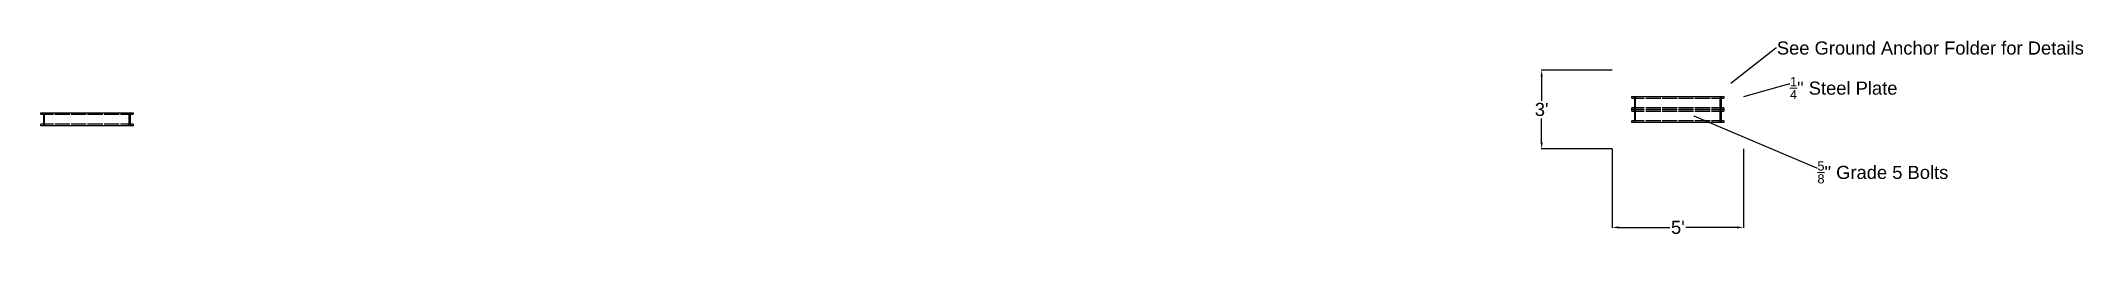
# Model space of a CAD drawing. Header units: inches. Extents: x -4 to 7866, y -130 to 1088.
# Drawn here: x 5588 to 6521, y -130 to -36 of the extents above; entities that cross this region are included whole.
import ezdxf
from ezdxf import colors
from ezdxf.entities.mleader import LeaderData, LeaderLine
from ezdxf.math import Vec2, Vec3

# ---------------------------------------------------------------- set-up
doc = ezdxf.new("R2010")
doc.units = ezdxf.units.IN
doc.header["$MEASUREMENT"] = 0
doc.layers.add('Annotation', color=7, linetype='Continuous', lineweight=9)
doc.styles.get("Standard").update_dxf_attribs({"font": 'Arial.ttf'})
doc.dimstyles.get("Standard").update_dxf_attribs({"dimtxt": 0.18, "dimasz": 0.18, "dimexe": 0.18, "dimexo": 0.0625, "dimgap": 0.09, "dimtad": 0, "dimtih": 1, "dimtoh": 1, "dimdec": 4, "dimzin": 0, "dimdsep": 46, "dimtxsty": 'Standard', "dimcen": 0.09, "dimadec": 0, "dimazin": 0, "dimtfac": 1, "dimtdec": 4, "dimtofl": 0, "dimtmove": 0, "dimatfit": 3, "dimfxl": 1, "dimtolj": 1, "dimtzin": 0, "dimarcsym": 0})

msp = doc.modelspace()

# ---------------------------------------------------------------- blocks, each defined once
blk = doc.blocks.new('*D103')
at = {"layer": 'Annotation', "color": 0, "lineweight": -2, "transparency": 16777216}
for p, q in [((6305.7, -86.02), (6305.7, -122.13)), ((6365.7, -86.02), (6365.7, -122.13)), ((6308.7, -121.95), (6332, -121.95)), ((6362.7, -121.95), (6339.4, -121.95))]:
    blk.add_line(p, q, dxfattribs=at)
at = {"layer": 'Annotation', "color": 0, "transparency": 16777216}
for points in [[(6308.7, -121.45), (6308.7, -122.45), (6305.7, -121.95)], [(6362.7, -121.45), (6362.7, -122.45), (6365.7, -121.95)]]:
    blk.add_solid(points, dxfattribs=at)
at = {"layer": 'Annotation', "color": 0, "transparency": 16777216, "insert": (6335.7, -121.95), "char_height": 6, "attachment_point": 5}
blk.add_mtext("\\A1;5'", dxfattribs=at)
blk = doc.blocks.new('*D104')
at = {"layer": 'Annotation', "color": 0, "lineweight": -2, "transparency": 16777216}
for p, q in [((6305.64, -49.95), (6273.31, -49.95)), ((6273.49, -52.95), (6273.49, -63.91)), ((6273.49, -82.95), (6273.49, -72)), ((6305.64, -85.95), (6273.31, -85.95))]:
    blk.add_line(p, q, dxfattribs=at)
at = {"layer": 'Annotation', "color": 0, "transparency": 16777216}
for points in [[(6272.99, -52.95), (6273.99, -52.95), (6273.49, -49.95)], [(6272.99, -82.95), (6273.99, -82.95), (6273.49, -85.95)]]:
    blk.add_solid(points, dxfattribs=at)
at = {"layer": 'Annotation', "color": 0, "transparency": 16777216, "insert": (6273.49, -67.95), "char_height": 6, "attachment_point": 5}
blk.add_mtext("\\A1;3'", dxfattribs=at)

# ---------------------------------------------------------------- dimensions: what is measured, and where the dimension line sits
at = {"layer": 'Annotation'}
dim = msp.add_linear_dim(base=(6273.48799, -85.95481), p1=(6305.69929, -49.95481), p2=(6305.69929, -85.95481), angle=90, dimstyle='Standard', override={"dimtxt": 6, "dimasz": 3, "dimgap": 1, "dimlunit": 4, "dimcen": 3, "dimtmove": 0}, dxfattribs=at)
dim.commit()
dim.dimension.update_dxf_attribs({"geometry": '*D104', "text_midpoint": (6273.48799, -67.95481)})
dim = msp.add_linear_dim(base=(6365.69929, -121.94889), p1=(6305.69929, -85.95481), p2=(6365.69929, -85.95481), dimstyle='Standard', override={"dimtxt": 6, "dimasz": 3, "dimgap": 1, "dimlunit": 4, "dimcen": 3, "dimtmove": 0}, dxfattribs=at)
dim.commit()
dim.dimension.update_dxf_attribs({"geometry": '*D103', "text_midpoint": (6335.69929, -121.94889)})

# ---------------------------------------------------------------- linework, layer by layer
for p, q in [((6315.88225, -62.70481), (6315.88225, -62.45481)), ((6315.88225, -62.45481), (6316.38225, -62.45481)), ((6316.38225, -62.45481), (6316.38225, -62.70481)), ((6355.51633, -62.45481), (6355.01633, -62.45481)), ((6355.01633, -62.45481), (6355.01633, -62.70481)), ((6355.51633, -62.70481), (6355.51633, -62.45481)), ((5589.23024, -70.1576), (5589.23024, -69.9076)), ((5589.23024, -69.9076), (5589.73024, -69.9076)), ((5589.73024, -69.9076), (5589.73024, -70.1576)), ((5628.86431, -69.9076), (5628.36431, -69.9076)), ((5628.36431, -69.9076), (5628.36431, -70.1576)), ((5628.86431, -70.1576), (5628.86431, -69.9076)), ((6315.88225, -67.20481), (6315.88225, -67.45481)), ((6315.88225, -67.45481), (6316.38225, -67.45481)), ((6315.88225, -68.70481), (6315.88225, -68.45481)), ((6315.88225, -68.45481), (6316.38225, -68.45481)), ((6315.88225, -73.20481), (6315.88225, -73.45481)), ((6315.88225, -73.45481), (6316.38225, -73.45481)), ((6316.38225, -67.45481), (6316.38225, -67.20481)), ((6316.38225, -68.45481), (6316.38225, -68.70481)), ((6316.38225, -73.45481), (6316.38225, -73.20481)), ((6355.01633, -67.45481), (6355.01633, -67.20481)), ((6355.51633, -67.45481), (6355.01633, -67.45481)), ((6355.51633, -68.45481), (6355.01633, -68.45481)), ((6355.01633, -68.45481), (6355.01633, -68.70481)), ((6355.01633, -73.45481), (6355.01633, -73.20481)), ((6355.51633, -73.45481), (6355.01633, -73.45481)), ((6355.51633, -67.20481), (6355.51633, -67.45481)), ((6355.51633, -68.70481), (6355.51633, -68.45481)), ((6355.51633, -73.20481), (6355.51633, -73.45481)), ((5589.23024, -74.6576), (5589.23024, -74.9076)), ((5589.23024, -74.9076), (5589.73024, -74.9076)), ((5589.73024, -74.9076), (5589.73024, -74.6576)), ((5628.36431, -74.9076), (5628.36431, -74.6576)), ((5628.86431, -74.9076), (5628.36431, -74.9076)), ((5628.86431, -74.6576), (5628.86431, -74.9076))]:
    msp.add_line(p, q)
for points in [[(6314.63225, -62.70481), (6314.63225, -61.95481), (6356.76633, -61.95481), (6356.76633, -62.70481)], [(6314.63225, -62.70481), (6315.88225, -62.70481)], [(6316.38225, -62.70481), (6320.38679, -62.70481)], [(6321.01179, -62.70481), (6327.88679, -62.70481)], [(6328.51179, -62.70481), (6335.38679, -62.70481)], [(6336.01179, -62.70481), (6342.88679, -62.70481)], [(6343.51179, -62.70481), (6350.38679, -62.70481)], [(6351.01179, -62.70481), (6355.01633, -62.70481)], [(6355.51633, -62.70481), (6356.76633, -62.70481)], [(5587.98024, -70.1576), (5587.98024, -69.4076), (5630.11431, -69.4076), (5630.11431, -70.1576)], [(5587.98024, -70.1576), (5589.23024, -70.1576)], [(5589.73024, -70.1576), (5593.73478, -70.1576)], [(5594.35978, -70.1576), (5601.23478, -70.1576)], [(5601.85978, -70.1576), (5608.73478, -70.1576)], [(5609.35978, -70.1576), (5616.23478, -70.1576)], [(5616.85978, -70.1576), (5623.73478, -70.1576)], [(5624.35978, -70.1576), (5628.36431, -70.1576)], [(5628.86431, -70.1576), (5630.11431, -70.1576)], [(6320.38679, -67.95481), (6314.63225, -67.95481), (6314.63225, -67.20481)], [(6315.88225, -67.20481), (6314.63225, -67.20481)], [(6314.63225, -68.70481), (6314.63225, -67.95481), (6320.38679, -67.95481)], [(6314.63225, -68.70481), (6315.88225, -68.70481)], [(6356.76633, -73.20481), (6356.76633, -73.95481), (6314.63225, -73.95481), (6314.63225, -73.20481)], [(6315.88225, -73.20481), (6314.63225, -73.20481)], [(6320.38679, -67.20481), (6316.38225, -67.20481)], [(6316.38225, -68.70481), (6320.38679, -68.70481)], [(6320.38679, -73.20481), (6316.38225, -73.20481)], [(6327.88679, -67.20481), (6321.01179, -67.20481)], [(6327.88679, -67.95481), (6321.01179, -67.95481)], [(6321.01179, -67.95481), (6327.88679, -67.95481)], [(6321.01179, -68.70481), (6327.88679, -68.70481)], [(6327.88679, -73.20481), (6321.01179, -73.20481)], [(6335.38679, -67.20481), (6328.51179, -67.20481)], [(6335.38679, -67.95481), (6328.51179, -67.95481)], [(6328.51179, -67.95481), (6335.38679, -67.95481)], [(6328.51179, -68.70481), (6335.38679, -68.70481)], [(6335.38679, -73.20481), (6328.51179, -73.20481)], [(6342.88679, -67.20481), (6336.01179, -67.20481)], [(6342.88679, -67.95481), (6336.01179, -67.95481)], [(6336.01179, -67.95481), (6342.88679, -67.95481)], [(6336.01179, -68.70481), (6342.88679, -68.70481)], [(6342.88679, -73.20481), (6336.01179, -73.20481)], [(6350.38679, -67.20481), (6343.51179, -67.20481)], [(6350.38679, -67.95481), (6343.51179, -67.95481)], [(6343.51179, -67.95481), (6350.38679, -67.95481)], [(6343.51179, -68.70481), (6350.38679, -68.70481)], [(6350.38679, -73.20481), (6343.51179, -73.20481)], [(6356.76633, -67.20481), (6356.76633, -67.95481), (6351.01179, -67.95481)], [(6355.01633, -67.20481), (6351.01179, -67.20481)], [(6351.01179, -67.95481), (6356.76633, -67.95481), (6356.76633, -68.70481)], [(6351.01179, -68.70481), (6355.01633, -68.70481)], [(6355.01633, -73.20481), (6351.01179, -73.20481)], [(6356.76633, -67.20481), (6355.51633, -67.20481)], [(6355.51633, -68.70481), (6356.76633, -68.70481)], [(6356.76633, -73.20481), (6355.51633, -73.20481)], [(5630.11431, -74.6576), (5630.11431, -75.4076), (5587.98024, -75.4076), (5587.98024, -74.6576)], [(5589.23024, -74.6576), (5587.98024, -74.6576)], [(5593.73478, -74.6576), (5589.73024, -74.6576)], [(5601.23478, -74.6576), (5594.35978, -74.6576)], [(5608.73478, -74.6576), (5601.85978, -74.6576)], [(5616.23478, -74.6576), (5609.35978, -74.6576)], [(5623.73478, -74.6576), (5616.85978, -74.6576)], [(5628.36431, -74.6576), (5624.35978, -74.6576)], [(5630.11431, -74.6576), (5628.86431, -74.6576)]]:
    msp.add_lwpolyline(points)
for points in [[(6315.90725, -67.39231), (6316.35725, -67.39231), (6316.35725, -62.51731), (6315.90725, -62.51731)], [(6355.49133, -67.39231), (6355.04133, -67.39231), (6355.04133, -62.51731), (6355.49133, -62.51731)], [(5589.25524, -74.8451), (5589.70524, -74.8451), (5589.70524, -69.9701), (5589.25524, -69.9701)], [(5628.83931, -74.8451), (5628.38931, -74.8451), (5628.38931, -69.9701), (5628.83931, -69.9701)], [(6315.90725, -73.39231), (6316.35725, -73.39231), (6316.35725, -68.51731), (6315.90725, -68.51731)], [(6355.49133, -73.39231), (6355.04133, -73.39231), (6355.04133, -68.51731), (6355.49133, -68.51731)]]:
    msp.add_lwpolyline(points, close=True)

msp.set_redraw_order([(e.dxf.handle, doc.entitydb.next_handle()) for e in msp.query("TEXT MTEXT ATTDEF DIMENSION ARC_DIMENSION")])  # texts and dimensions are drawn at this point

# ---------------------------------------------------------------- leaders
ml = msp.add_multileader_mtext('Standard', dxfattribs=at)
ml.set_content('See Ground Anchor Folder for Details', color=256)
ml.set_leader_properties()
ml.build(insert=Vec2(0, 0))
ml.multileader.update_dxf_attribs({"text_right_attachment_type": 6, "dogleg_length": 0.36, "arrow_head_size": 0.18})
ctx = ml.context
ctx.base_point, ctx.char_height, ctx.arrow_head_size, ctx.landing_gap_size, ctx.plane_origin = Vec3(6380.82143, -39.79475), 6, 0.18, 0.09, Vec3(6359.69929, -55.95481)
ctx.right_attachment = 6
notes = []
notes.append((ctx, [(0, (1, 1, 0), (6380.46143, -39.79475), (1, 0), 0.36, [(0, [(6359.69929, -55.95481)], 0, [])])]))
ctx.mtext.insert, ctx.mtext.flow_direction = Vec3(6380.91143, -36.79475), 5
ml = msp.add_multileader_mtext('Standard', dxfattribs=at)
ml.set_content('\\A1;{\\H0.7x;\\S1/4;}" Steel Plate', color=256)
ml.set_leader_properties()
ml.build(insert=Vec2(0, 0))
ml.multileader.update_dxf_attribs({"text_right_attachment_type": 6, "dogleg_length": 0.36, "arrow_head_size": 0.18})
ctx = ml.context
ctx.base_point, ctx.char_height, ctx.arrow_head_size, ctx.landing_gap_size, ctx.plane_origin = Vec3(6386.82141, -56.12672), 6, 0.18, 0.09, Vec3(6365.69928, -72.28679)
ctx.right_attachment = 6
notes.append((ctx, [(0, (1, 1, 0), (6386.46141, -56.12672), (1, 0), 0.36, [(0, [(6365.69929, -62.11135)], 0, [])])]))
ctx.mtext.insert, ctx.mtext.flow_direction = Vec3(6386.91141, -53.12672), 5
ml = msp.add_multileader_mtext('Standard', dxfattribs=at)
ml.set_content('\\A1;{\\H0.7x;\\S5/8;}" Grade 5 Bolts', color=256)
ml.set_leader_properties()
ml.build(insert=Vec2(0, 0))
ml.multileader.update_dxf_attribs({"text_right_attachment_type": 6, "dogleg_length": 0.36, "arrow_head_size": 0.18})
ctx = ml.context
ctx.base_point, ctx.char_height, ctx.arrow_head_size, ctx.landing_gap_size, ctx.plane_origin = Vec3(6399.35368, -94.71327), 6, 0.18, 0.09, Vec3(6489.97982, -115.41582)
ctx.right_attachment = 6
notes.append((ctx, [(1, (1, 1, 0), (6398.99368, -94.71327), (1, 0), 0.36, [(0, [(6342.88679, -70.78861)], 0, [])])]))
ctx.mtext.insert, ctx.mtext.flow_direction = Vec3(6399.44368, -91.71327), 5
for ctx, leaders in notes:
    for number, flags, end, landing, length, lines in leaders:
        leader = LeaderData()
        leader.index, (leader.has_last_leader_line, leader.has_dogleg_vector, leader.attachment_direction) = number, flags
        leader.last_leader_point, leader.dogleg_vector, leader.dogleg_length = Vec3(end), Vec3(landing), length
        for number, points, colour, breaks in lines:
            line = LeaderLine()
            line.index, line.vertices, line.color, line.breaks = number, Vec3.list(points), colors.encode_raw_color(colour), breaks
            leader.lines.append(line)
        ctx.leaders.append(leader)

doc.saveas('drawing.dxf')
